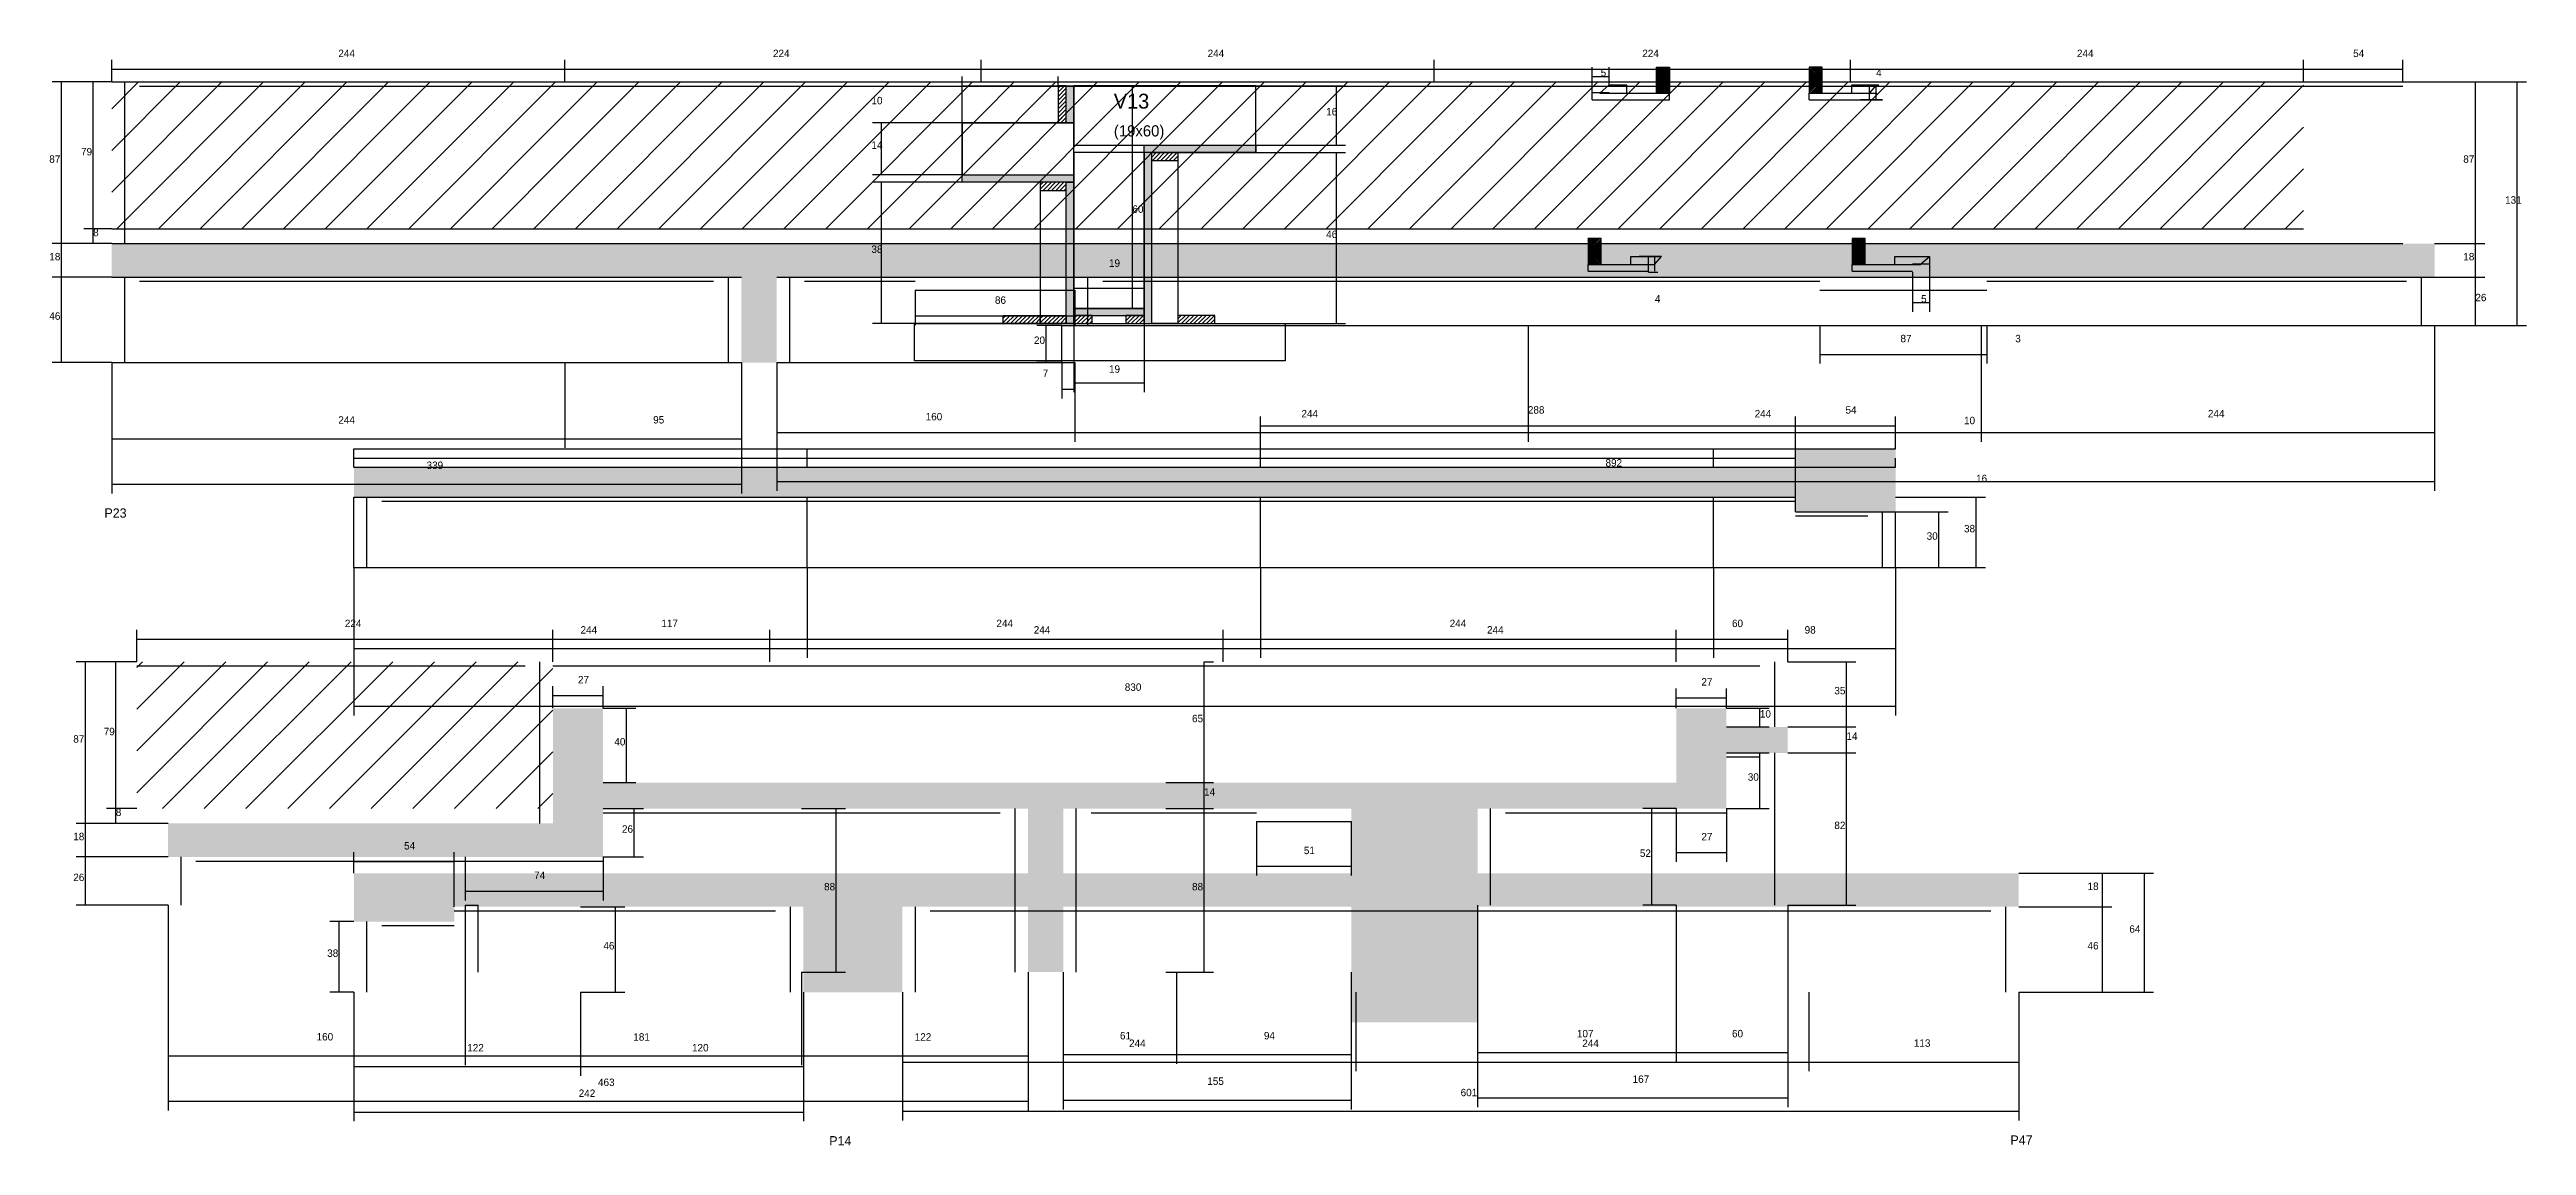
# Model space of a CAD drawing. Header units: metres. Extents: x -65046 to 21926, y -45195 to 1016.
# Drawn here: x 7427 to 8760, y -26953 to -26363 of the extents above; entities that cross this region are included whole.
import ezdxf

# ---------------------------------------------------------------- set-up
doc = ezdxf.new("R2010")
doc.units = ezdxf.units.M
for name, color, linetype in [('CONCRETO', 251, 'Continuous'), ('COTA', 241, 'Continuous'), ('Escoras', 2, 'Continuous'), ('Hachura', 253, 'Continuous'), ('Madeira', 126, 'Continuous'), ('NOMENCLATURA', 7, 'Continuous'), ('Painéis', 200, 'Continuous'), ('SARR_2.2x7', 40, 'Continuous'), ('Texto Seção', 7, 'Continuous')]:
    doc.layers.add(name, color=color, linetype=linetype)

msp = doc.modelspace()

# ---------------------------------------------------------------- texts
at = {"layer": 'COTA'}
for s, p in [('244', (7582.5, -26367.3)), ('224', (7816.5, -26367.3)), ('244', (8050.5, -26367.3)), ('224', (8284.5, -26367.3)), ('244', (8518.5, -26367.3)), ('54', (8667.2, -26367.3)), ('10', (7869.5, -26392.7)), ('16', (8114.3, -26398.7)), ('79', (7444, -26420.2)), ('14', (7869.5, -26416.7)), ('87', (7426.9, -26424.2)), ('87', (8726.5, -26424.2)), ('131', (8749, -26446.2)), ('60', (8010, -26451.1)), ('8', (7450.5, -26463.7)), ('38', (7869.5, -26472.7)), ('46', (8114.3, -26464.7)), ('18', (7426.9, -26476.7)), ('19', (7997.4, -26480.2)), ('18', (8726.5, -26476.7)), ('86', (7936, -26500.1)), ('26', (8733, -26498.7)), ('46', (7426.9, -26508.7)), ('20', (7957, -26521.7)), ('87', (8423.5, -26520.8)), ('3', (8485.3, -26520.8)), ('7', (7961.7, -26539.5)), ('19', (7997.4, -26537.2)), ('244', (7582.5, -26564.6)), ('95', (7752, -26564.5)), ('160', (7898.7, -26562.8)), ('244', (8101, -26561.2)), ('288', (8222.9, -26559.2)), ('244', (8345, -26561.2)), ('54', (8393.9, -26559.2)), ('10', (8457.7, -26564.9)), ('244', (8589, -26561.2)), ('339', (7630, -26589)), ('892', (8264.7, -26587.7)), ('16', (8464.2, -26596.1)), ('30', (8437.6, -26627.1)), ('38', (8457.7, -26623.1)), ('224', (7586, -26674.1)), ('244', (7712.9, -26677.6)), ('117', (7756.4, -26674.1)), ('244', (7936.8, -26674.1)), ('244', (7956.9, -26677.6)), ('244', (8180.8, -26674.1)), ('244', (8200.9, -26677.6)), ('60', (8332.8, -26674.1)), ('98', (8371.9, -26677.6)), ('27', (7711.5, -26704.4)), ('830', (8005.9, -26708.4)), ('27', (8316.3, -26705.6)), ('35', (8387.9, -26710.3)), ('65', (8042.1, -26725.3)), ('10', (8347.8, -26722.8)), ('87', (7439.8, -26736.3)), ('79', (7456.2, -26732.3)), ('40', (7731.1, -26737.8)), ('14', (8394.4, -26734.8)), ('14', (8048.6, -26764.8)), ('30', (8341.3, -26756.8)), ('8', (7462.7, -26775.8)), ('18', (7439.8, -26788.8)), ('26', (7735.2, -26784.8)), ('27', (8316.3, -26788.9)), ('82', (8387.9, -26782.8)), ('54', (7617.9, -26793.8)), ('51', (8102.3, -26796.3)), ('52', (8283.2, -26797.8)), ('26', (7439.8, -26810.8)), ('74', (7687.9, -26809.7)), ('88', (7844, -26815.8)), ('88', (8042.1, -26815.8)), ('18', (8524.2, -26815.6)), ('64', (8546.7, -26838.6)), ('38', (7576.5, -26851.6)), ('46', (7725.2, -26847.6)), ('46', (8524.2, -26847.6)), ('160', (7570.8, -26896.6)), ('181', (7741.3, -26896.7)), ('122', (7892.8, -26896.7)), ('61', (8003.3, -26896)), ('244', (8008.2, -26900.1)), ('94', (8080.8, -26896)), ('107', (8249.3, -26894.9)), ('244', (8252.2, -26900.1)), ('60', (8332.8, -26894.9)), ('113', (8430.7, -26900)), ('122', (7651.9, -26902.5)), ('120', (7772.9, -26902.5)), ('463', (7722.3, -26921.1)), ('155', (8050.3, -26920.5)), ('601', (8186.7, -26926.6)), ('167', (8279.3, -26919.4)), ('242', (7711.9, -26927))]:
    msp.add_text(s, height=4, dxfattribs=at).set_placement(p)
at = {"layer": 'Escoras'}
for s, p in [('5', (8262.1, -26377.7)), ('4', (8410.4, -26377.7)), ('4', (8291.3, -26499.4)), ('5', (8434.6, -26499.4))]:
    msp.add_text(s, height=4, dxfattribs=at).set_placement(p)
at = {"layer": 'NOMENCLATURA'}
for s, p in [('P23', (7456.6, -26615.2)), ('P14', (7846.8, -26953.1)), ('P47', (8482.7, -26952.7))]:
    msp.add_text(s, height=5, dxfattribs=at).set_placement(p)
at = {"layer": 'Texto Seção'}
for s, height, p in [('V13', 8, (8000, -26395)), ('(19x60)', 6, (8000, -26410))]:
    msp.add_text(s, height=height, dxfattribs=at).set_placement(p)

# ---------------------------------------------------------------- hatches: boundary and pattern name
at = {"layer": 'COTA'}
h = msp.add_hatch(dxfattribs=at)
h.set_pattern_fill('AR-CONC', scale=0.03)
h.paths.add_polyline_path([(7460.5, -26467.7), (7460.5, -26485.7), (7799.5, -26485.7), (7799.5, -26531.7), (7818.5, -26531.7), (7818.5, -26485.7), (7979, -26485.7), (8711, -26485.7), (8711, -26467.7), (8694, -26467.7), (7928.5, -26467.7)])
h = msp.add_hatch(dxfattribs=at)
h.set_pattern_fill('AR-CONC', scale=0.03)
h.paths.add_polyline_path([(8420.9, -26612.1), (8420.9, -26578.1), (8366.9, -26578.1), (8366.9, -26588.1), (7590.9, -26588.1), (7590.9, -26604.1), (8366.9, -26604.1), (8366.9, -26612.1)])
h = msp.add_hatch(dxfattribs=at)
h.set_pattern_fill('AR-CONC', scale=0.03)
h.paths.add_polyline_path([(7725, -26771.8), (7953.8, -26771.8), (7953.8, -26859.8), (7972.8, -26859.8), (7972.8, -26771.8), (8127.8, -26771.8), (8127.8, -26859.8), (8127.8, -26886.8), (8195.8, -26886.8), (8195.8, -26823.8), (8195.8, -26771.8), (8302.8, -26771.8), (8329.8, -26771.8), (8329.8, -26741.8), (8362.8, -26741.8), (8362.8, -26727.8), (8329.8, -26727.8), (8329.8, -26717.8), (8302.8, -26717.8), (8302.8, -26757.8), (8058.8, -26757.8), (7725, -26757.8), (7725, -26717.8), (7698, -26717.8), (7698, -26779.8), (7490.8, -26779.8), (7490.8, -26797.8), (7650.8, -26797.8), (7725, -26797.8)])
h = msp.add_hatch(dxfattribs=at)
h.set_pattern_fill('AR-CONC', scale=0.03)
h.paths.add_polyline_path([(7590.9, -26806.6), (7590.9, -26832.6), (7644.9, -26832.6), (7644.9, -26824.6), (7832.9, -26824.6), (7832.9, -26870.6), (7886.2, -26870.6), (7886.2, -26824.6), (8487.2, -26824.6), (8487.2, -26806.6)])
at = {"layer": 'Hachura'}
h = msp.add_hatch(dxfattribs=at)
h.set_pattern_fill('ANSI31', scale=5)
h.paths.add_polyline_path([(7460.5, -26380.7), (7460.5, -26459.7), (7704.5, -26459.7), (7704.5, -26380.7)])
h = msp.add_hatch(dxfattribs=at)
h.set_pattern_fill('ANSI31', scale=5)
h.paths.add_polyline_path([(7928.5, -26459.7), (7928.5, -26380.7), (7704.5, -26380.7), (7704.5, -26459.7)])
h = msp.add_hatch(dxfattribs=at)
h.set_pattern_fill('ANSI31', scale=5)
h.paths.add_polyline_path([(7928.5, -26459.7), (8172.5, -26459.7), (8172.5, -26380.7), (7928.5, -26380.7)])
h = msp.add_hatch(dxfattribs=at)
h.set_pattern_fill('ANSI31', scale=0.5)
h.paths.add_polyline_path([(7974.4, -26382.7), (7970, -26382.7), (7970, -26382.7), (7970, -26402.7), (7970, -26402.7), (7974.4, -26402.7), (7974.4, -26402.7), (7974.4, -26382.7)])
h = msp.add_hatch(color=8, dxfattribs=at)
h.dxf.hatch_style = 1
h.paths.add_polyline_path([(7974.4, -26402.7), (7978.4, -26402.7), (7978.4, -26382.7), (7974.4, -26382.7)])
h = msp.add_hatch(dxfattribs=at)
h.set_pattern_fill('ANSI31', scale=5)
h.paths.add_polyline_path([(8172.5, -26380.7), (8172.5, -26459.7), (8396.5, -26459.7), (8396.5, -26380.7)])
h = msp.add_hatch(dxfattribs=at)
h.set_pattern_fill('ANSI31', scale=5)
h.paths.add_polyline_path([(8396.5, -26380.7), (8396.5, -26459.7), (8640.5, -26459.7), (8640.5, -26380.7)])
h = msp.add_hatch(color=8, dxfattribs=at)
h.dxf.hatch_style = 1
h.paths.add_polyline_path([(8016.4, -26418.7), (8016.4, -26414.7), (8016.4, -26414.7), (8076.4, -26414.7), (8076.4, -26414.7), (8076.4, -26418.7), (8076.4, -26418.7), (8016.4, -26418.7)])
h = msp.add_hatch(color=8, dxfattribs=at)
h.dxf.hatch_style = 1
h.paths.add_polyline_path([(8020.4, -26418.7), (8016.4, -26418.7), (8016.4, -26510.7), (8020.4, -26510.7)])
h = msp.add_hatch(dxfattribs=at)
h.set_pattern_fill('ANSI31', scale=0.5)
h.paths.add_polyline_path([(8034.4, -26418.7), (8034.4, -26423.1), (8034.4, -26423.1), (8020.4, -26423.1), (8020.4, -26423.1), (8020.4, -26418.7), (8020.4, -26418.7), (8034.4, -26418.7)])
h = msp.add_hatch(color=8, dxfattribs=at)
h.dxf.hatch_style = 1
h.paths.add_polyline_path([(7918.4, -26434.7), (7918.4, -26430.7), (7918.4, -26430.7), (7978.4, -26430.7), (7978.4, -26430.7), (7978.4, -26434.7), (7978.4, -26434.7), (7918.4, -26434.7)])
h = msp.add_hatch(dxfattribs=at)
h.set_pattern_fill('ANSI31', scale=0.5)
h.paths.add_polyline_path([(7960.4, -26434.7), (7960.4, -26439.1), (7960.4, -26439.1), (7974.4, -26439.1), (7974.4, -26439.1), (7974.4, -26434.7), (7974.4, -26434.7), (7960.4, -26434.7)])
h = msp.add_hatch(color=8, dxfattribs=at)
h.dxf.hatch_style = 1
h.paths.add_polyline_path([(7978.4, -26434.7), (7974.4, -26434.7), (7974.4, -26510.7), (7978.4, -26510.7)])
h = msp.add_hatch(dxfattribs=at)
h.set_pattern_fill('ANSI31', scale=0.5)
h.paths.add_polyline_path([(7940.4, -26510.7), (7940.4, -26506.3), (7940.4, -26506.3), (7960.4, -26506.3), (7960.4, -26506.3), (7960.4, -26510.7), (7960.4, -26510.7), (7940.4, -26510.7)])
h = msp.add_hatch(dxfattribs=at)
h.set_pattern_fill('ANSI31', scale=0.5)
h.paths.add_polyline_path([(7960.4, -26510.7), (7960.4, -26506.3), (7960.4, -26506.3), (7974.4, -26506.3), (7974.4, -26506.3), (7974.4, -26510.7), (7974.4, -26510.7), (7960.4, -26510.7)])
h = msp.add_hatch(color=8, dxfattribs=at)
h.dxf.hatch_style = 1
h.paths.add_polyline_path([(8016.4, -26506.3), (8016.4, -26502.7), (8016.4, -26502.7), (7978.4, -26502.7), (7978.4, -26502.7), (7978.4, -26506.3), (7978.4, -26506.3), (8016.4, -26506.3)])
h = msp.add_hatch(dxfattribs=at)
h.set_pattern_fill('ANSI31', scale=0.5)
h.paths.add_polyline_path([(7988.4, -26510.7), (7988.4, -26506.3), (7988.4, -26506.3), (7978.4, -26506.3), (7978.4, -26506.3), (7978.4, -26510.7), (7978.4, -26510.7), (7988.4, -26510.7)])
h = msp.add_hatch(dxfattribs=at)
h.set_pattern_fill('ANSI31', scale=0.5)
h.paths.add_polyline_path([(8016.4, -26510.7), (8016.4, -26506.3), (8016.4, -26506.3), (8006.4, -26506.3), (8006.4, -26506.3), (8006.4, -26510.7), (8006.4, -26510.7), (8016.4, -26510.7)])
h = msp.add_hatch(dxfattribs=at)
h.set_pattern_fill('ANSI31', scale=0.5)
h.paths.add_polyline_path([(8054.4, -26510.7), (8054.4, -26506.3), (8054.4, -26506.3), (8034.4, -26506.3), (8034.4, -26506.3), (8034.4, -26510.7), (8034.4, -26510.7), (8054.4, -26510.7)])
h = msp.add_hatch(dxfattribs=at)
h.set_pattern_fill('ANSI31', scale=5)
h.paths.add_polyline_path([(7474, -26692.8), (7474, -26771.8), (7698, -26771.8), (7698, -26692.8)])
at = {"layer": 'Madeira'}
h = msp.add_hatch(dxfattribs=at)
h.set_pattern_fill('ANSI31', scale=0.2)
h.paths.add_polyline_path([(8299.2, -26372.7), (8292.2, -26372.7), (8292.2, -26386.7), (8299.2, -26386.7)])
h = msp.add_hatch(dxfattribs=at)
h.set_pattern_fill('ANSI31', scale=0.2)
h.paths.add_polyline_path([(8374.4, -26386.7), (8381.4, -26386.7), (8381.4, -26372.7), (8374.4, -26372.7)])
h = msp.add_hatch(dxfattribs=at)
h.set_pattern_fill('ANSI31', scale=0.2)
h.paths.add_polyline_path([(8255.3, -26479), (8262.3, -26479), (8262.3, -26465), (8255.3, -26465)])
h = msp.add_hatch(dxfattribs=at)
h.set_pattern_fill('ANSI31', scale=0.2)
h.paths.add_polyline_path([(8397.5, -26479), (8404.5, -26479), (8404.5, -26465), (8397.5, -26465)])

# ---------------------------------------------------------------- linework, layer by layer
at = {"layer": 'CONCRETO'}
for points in [[(8076.4, -26414.7), (8076.4, -26382.7), (8016.4, -26382.7), (7978.4, -26382.7)], [(7918.4, -26430.7), (7918.4, -26402.7), (7978.4, -26402.7)], [(8016.4, -26418.7), (8016.4, -26502.7), (7978.4, -26502.7), (7978.4, -26430.7)]]:
    msp.add_lwpolyline(points, dxfattribs=at)
for points in [[(7978.4, -26414.7), (8076.4, -26414.7), (8076.4, -26382.7), (7978.4, -26382.7)], [(7918.4, -26430.7), (7978.4, -26430.7), (7978.4, -26402.7), (7918.4, -26402.7)], [(7978.4, -26502.7), (8016.4, -26502.7), (8016.4, -26418.7), (7978.4, -26418.7)]]:
    msp.add_lwpolyline(points, close=True, dxfattribs=at)
at = {"layer": 'COTA'}
for p, q in [((7460.5, -26380.7), (7460.5, -26368.8)), ((7460.5, -26373.8), (7704.5, -26373.8)), ((7704.5, -26380.7), (7704.5, -26368.8)), ((7704.5, -26380.7), (7704.5, -26368.8)), ((7704.5, -26373.8), (7928.5, -26373.8)), ((7928.5, -26380.7), (7928.5, -26368.8)), ((7928.5, -26380.7), (7928.5, -26368.8)), ((7928.5, -26373.8), (8172.5, -26373.8)), ((8172.5, -26380.7), (8172.5, -26368.8)), ((8172.5, -26380.7), (8172.5, -26368.8)), ((8172.5, -26373.8), (8396.5, -26373.8)), ((8396.5, -26380.7), (8396.5, -26368.8)), ((8396.5, -26380.7), (8396.5, -26368.8)), ((8396.5, -26373.8), (8640.5, -26373.8)), ((8640.5, -26380.7), (8640.5, -26368.8)), ((8640.5, -26380.7), (8640.5, -26368.8)), ((8640.5, -26373.8), (8694, -26373.8)), ((8694, -26380.7), (8694, -26368.8)), ((7460.5, -26380.7), (7428.4, -26380.7)), ((7433.4, -26467.7), (7433.4, -26380.7)), ((7460.5, -26380.7), (7445.5, -26380.7)), ((7450.5, -26459.7), (7450.5, -26380.7)), ((7918.4, -26402.7), (7918.4, -26377.7)), ((7918.4, -26382.7), (7970, -26382.7)), ((7970, -26382.7), (7970, -26377.7)), ((7978.4, -26382.7), (8015, -26382.7)), ((8010, -26502.7), (8010, -26382.7)), ((8076.4, -26382.7), (8124.8, -26382.7)), ((8119.8, -26414.7), (8119.8, -26382.7)), ((8694, -26380.7), (8760.5, -26380.7)), ((8694, -26380.7), (8738, -26380.7)), ((8733, -26467.7), (8733, -26380.7)), ((8755.5, -26511.7), (8755.5, -26380.7)), ((7918.4, -26402.7), (7870, -26402.7)), ((7875, -26430.7), (7875, -26402.7)), ((8076.4, -26414.7), (8124.8, -26414.7)), ((8034.4, -26418.7), (8124.8, -26418.7)), ((8119.8, -26510.7), (8119.8, -26418.7)), ((7918.4, -26430.7), (7870, -26430.7)), ((7918.4, -26434.7), (7870, -26434.7)), ((7875, -26510.7), (7875, -26434.7)), ((7460.5, -26467.7), (7428.4, -26467.7)), ((7460.5, -26467.7), (7428.4, -26467.7)), ((7433.4, -26485.7), (7433.4, -26467.7)), ((7460.5, -26459.7), (7445.5, -26459.7)), ((7460.5, -26459.7), (7445.5, -26459.7)), ((7460.5, -26467.7), (7445.5, -26467.7)), ((7450.5, -26467.7), (7450.5, -26459.7)), ((8711, -26467.7), (8738, -26467.7)), ((8711, -26467.7), (8738, -26467.7)), ((8733, -26485.7), (8733, -26467.7)), ((7460.5, -26485.7), (7428.4, -26485.7)), ((7460.5, -26485.7), (7428.4, -26485.7)), ((7433.4, -26531.7), (7433.4, -26485.7)), ((7893, -26492.7), (7893, -26511.6)), ((7978.4, -26502.7), (7978.4, -26486.7)), ((7978.4, -26491.7), (8016.4, -26491.7)), ((7979, -26492.7), (7979, -26511.6)), ((8016.4, -26502.7), (8016.4, -26486.7)), ((8711, -26485.7), (8738, -26485.7)), ((8711, -26485.7), (8738, -26485.7)), ((8733, -26511.7), (8733, -26485.7)), ((7893, -26506.6), (7979, -26506.6)), ((7978.1, -26502.7), (8015, -26502.7)), ((7940.4, -26510.7), (7870, -26510.7)), ((7972, -26511.7), (7958.5, -26511.7)), ((7963.5, -26531.7), (7963.5, -26511.7)), ((7978.4, -26510.7), (7978.4, -26547.7)), ((8016.4, -26510.7), (8016.4, -26547.7)), ((8054.4, -26510.7), (8124.8, -26510.7)), ((8223, -26511.7), (8223, -26574.3)), ((8223, -26511.7), (8223, -26574.3)), ((8380, -26511.7), (8380, -26532.3)), ((8467, -26511.7), (8467, -26574.3)), ((8467, -26511.7), (8467, -26574.3)), ((8467, -26511.7), (8467, -26532.3)), ((8467, -26511.7), (8467, -26532.3)), ((8470, -26511.7), (8470, -26532.3)), ((8711, -26511.7), (8738, -26511.7)), ((8711, -26511.7), (8760.5, -26511.7)), ((8711, -26511.7), (8711, -26600.8)), ((8711, -26514), (8711, -26574.3)), ((7460.5, -26531.7), (7428.4, -26531.7)), ((7460.5, -26531.7), (7460.5, -26577.7)), ((7460.5, -26531.7), (7460.5, -26602.2)), ((7704.5, -26531.7), (7704.5, -26577.7)), ((7704.5, -26531.7), (7704.5, -26577.7)), ((7799.5, -26531.7), (7799.5, -26577.7)), ((7799.5, -26531.7), (7799.5, -26602.2)), ((7818.5, -26531.7), (7818.5, -26600.8)), ((7818.5, -26531.7), (7818.5, -26574.3)), ((7972, -26531.7), (7958.5, -26531.7)), ((7972, -26531.7), (7972, -26551)), ((7979, -26531.7), (7979, -26574.3)), ((7979, -26531.7), (7979, -26574.3)), ((7979, -26531.7), (7979, -26551)), ((8380, -26527.3), (8467, -26527.3)), ((8467, -26527.3), (8470, -26527.3)), ((7972, -26546), (7979, -26546)), ((7978.4, -26542.7), (8016.4, -26542.7)), ((8078.9, -26578.1), (8078.9, -26560.7)), ((8366.9, -26578.1), (8366.9, -26560.7)), ((8366.9, -26578.1), (8366.9, -26560.7)), ((8420.9, -26578.1), (8420.9, -26560.7)), ((7460.5, -26572.7), (7704.5, -26572.7)), ((7704.5, -26572.7), (7799.5, -26572.7)), ((7818.5, -26569.3), (7979, -26569.3)), ((7979, -26569.3), (8223, -26569.3)), ((8078.9, -26565.7), (8366.9, -26565.7)), ((8223, -26569.3), (8467, -26569.3)), ((8366.9, -26565.7), (8420.9, -26565.7)), ((8366.9, -26588.1), (8366.9, -26573.1)), ((8420.9, -26578.1), (8420.9, -26573.1)), ((8467, -26569.3), (8711, -26569.3)), ((8366.9, -26578.1), (8420.9, -26578.1)), ((8366.9, -26604.1), (8366.9, -26583.1)), ((8366.9, -26588.1), (8420.9, -26588.1)), ((8420.9, -26588.1), (8420.9, -26583.1)), ((7460.5, -26597.2), (7799.5, -26597.2)), ((7818.5, -26595.8), (8711, -26595.8)), ((8420.9, -26604.1), (8469.2, -26604.1)), ((8420.9, -26612.1), (8449.1, -26612.1)), ((8444.1, -26642.1), (8444.1, -26612.1)), ((8464.2, -26642.1), (8464.2, -26604.1)), ((7590.9, -26642.1), (7590.9, -26690.7)), ((7590.9, -26642.1), (7590.9, -26721.6)), ((7834.9, -26642.1), (7834.9, -26690.7)), ((7834.9, -26642.1), (7834.9, -26690.7)), ((8078.9, -26642.1), (8078.9, -26690.7)), ((8078.9, -26642.1), (8078.9, -26690.7)), ((8322.9, -26642.1), (8322.9, -26690.7)), ((8322.9, -26642.1), (8322.9, -26690.7)), ((8420.9, -26642.1), (8469.2, -26642.1)), ((8420.9, -26642.1), (8420.9, -26721.6)), ((8420.9, -26642.1), (8449.1, -26642.1)), ((8420.9, -26654.3), (8420.9, -26690.7)), ((7474, -26692.8), (7474, -26675.6)), ((7474, -26680.6), (7698, -26680.6)), ((7698, -26692.8), (7698, -26675.6)), ((7698, -26692.8), (7698, -26675.6)), ((7698, -26680.6), (7814.8, -26680.6)), ((7814.8, -26692.8), (7814.8, -26675.6)), ((7814.8, -26692.8), (7814.8, -26675.6)), ((7814.8, -26680.6), (8058.8, -26680.6)), ((8058.8, -26692.8), (8058.8, -26675.6)), ((8058.8, -26692.8), (8058.8, -26675.6)), ((8058.8, -26680.6), (8302.8, -26680.6)), ((8302.8, -26692.8), (8302.8, -26675.6)), ((8302.8, -26692.8), (8302.8, -26675.6)), ((8302.8, -26680.6), (8362.8, -26680.6)), ((8362.8, -26692.8), (8362.8, -26675.6)), ((7474, -26692.8), (7441.3, -26692.8)), ((7446.3, -26779.8), (7446.3, -26692.8)), ((7474, -26692.8), (7457.7, -26692.8)), ((7462.7, -26771.8), (7462.7, -26692.8)), ((7590.9, -26685.7), (7834.9, -26685.7)), ((7834.9, -26685.7), (8078.9, -26685.7)), ((8048.6, -26757.8), (8048.6, -26692.8)), ((8048.6, -26692.8), (8053.6, -26692.8)), ((8078.9, -26685.7), (8322.9, -26685.7)), ((8322.9, -26685.7), (8420.9, -26685.7)), ((8362.8, -26692.8), (8399.4, -26692.8)), ((8394.4, -26727.8), (8394.4, -26692.8)), ((7698, -26717.8), (7698, -26705.9)), ((7725, -26717.8), (7725, -26705.9)), ((8302.8, -26717.8), (8302.8, -26707.1)), ((8329.8, -26717.8), (8329.8, -26707.1)), ((7590.9, -26716.6), (8420.9, -26716.6)), ((7698, -26710.9), (7725, -26710.9)), ((7725, -26717.8), (7742.6, -26717.8)), ((7737.6, -26757.8), (7737.6, -26717.8)), ((8302.8, -26712.1), (8329.8, -26712.1)), ((8329.8, -26717.8), (8352.8, -26717.8)), ((8347.8, -26727.8), (8347.8, -26717.8)), ((8329.8, -26727.8), (8352.8, -26727.8)), ((8362.8, -26727.8), (8399.4, -26727.8)), ((8362.8, -26727.8), (8399.4, -26727.8)), ((8394.4, -26741.8), (8394.4, -26727.8)), ((8329.8, -26741.8), (8352.8, -26741.8)), ((8347.8, -26771.8), (8347.8, -26741.8)), ((8362.8, -26741.8), (8399.4, -26741.8)), ((8362.8, -26741.8), (8399.4, -26741.8)), ((8394.4, -26823.8), (8394.4, -26741.8)), ((7725, -26757.8), (7742.6, -26757.8)), ((8028, -26757.8), (8053.6, -26757.8)), ((8028, -26757.8), (8053.6, -26757.8)), ((8048.6, -26771.8), (8048.6, -26757.8)), ((7474, -26771.8), (7457.7, -26771.8)), ((7474, -26771.8), (7457.7, -26771.8)), ((7462.7, -26779.8), (7462.7, -26771.8)), ((7725, -26771.8), (7746.7, -26771.8)), ((7741.7, -26797.8), (7741.7, -26771.8)), ((7831.8, -26771.8), (7855.5, -26771.8)), ((7850.5, -26859.8), (7850.5, -26771.8)), ((8028, -26771.8), (8053.6, -26771.8)), ((8028, -26771.8), (8053.6, -26771.8)), ((8048.6, -26859.8), (8048.6, -26771.8)), ((8302.8, -26771.8), (8284.7, -26771.8)), ((8289.7, -26823.8), (8289.7, -26771.8)), ((8302.8, -26771.8), (8302.8, -26800.4)), ((8329.8, -26771.8), (8329.8, -26800.4)), ((8329.8, -26771.8), (8352.8, -26771.8)), ((7460.5, -26779.8), (7441.3, -26779.8)), ((7490.8, -26779.8), (7441.3, -26779.8)), ((7446.3, -26797.8), (7446.3, -26779.8)), ((7474, -26779.8), (7457.7, -26779.8)), ((8076.8, -26778.8), (8076.8, -26807.8)), ((8127.8, -26778.8), (8127.8, -26807.8)), ((7490.8, -26797.8), (7441.3, -26797.8)), ((7490.8, -26797.8), (7441.3, -26797.8)), ((7446.3, -26823.8), (7446.3, -26797.8)), ((7590.9, -26806.6), (7590.9, -26795.3)), ((7590.9, -26800.3), (7644.9, -26800.3)), ((7644.9, -26824.6), (7644.9, -26795.3)), ((7650.8, -26797.8), (7650.8, -26821.2)), ((7725, -26797.8), (7746.7, -26797.8)), ((7725, -26797.8), (7725, -26821.2)), ((8076.8, -26802.8), (8127.8, -26802.8)), ((8302.8, -26795.4), (8329.8, -26795.4)), ((7650.8, -26816.2), (7725, -26816.2)), ((8487.2, -26806.6), (8537.3, -26806.6)), ((8487.2, -26806.6), (8559.8, -26806.6)), ((8532.3, -26824.6), (8532.3, -26806.6)), ((8554.8, -26870.6), (8554.8, -26806.6)), ((7490.8, -26823.8), (7441.3, -26823.8)), ((7490.8, -26823.8), (7490.8, -26909.8)), ((7490.8, -26823.8), (7490.8, -26934.3)), ((7650.8, -26823.8), (7650.8, -26909.8)), ((7712.9, -26824.6), (7736.7, -26824.6)), ((7731.7, -26870.6), (7731.7, -26824.6)), ((8195.8, -26823.8), (8195.8, -26908)), ((8195.8, -26823.8), (8195.8, -26932.5)), ((8302.8, -26823.8), (8284.7, -26823.8)), ((8302.8, -26823.8), (8302.8, -26908)), ((8302.8, -26823.8), (8302.8, -26908)), ((8362.8, -26823.8), (8362.8, -26908)), ((8362.8, -26823.8), (8362.8, -26932.5)), ((8362.8, -26823.8), (8399.4, -26823.8)), ((8487.2, -26824.6), (8537.3, -26824.6)), ((8487.2, -26824.6), (8537.3, -26824.6)), ((8532.3, -26870.6), (8532.3, -26824.6)), ((7590.9, -26832.6), (7578, -26832.6)), ((7583, -26870.6), (7583, -26832.6)), ((7650.8, -26859.8), (7650.8, -26909.8)), ((7831.8, -26859.8), (7831.8, -26909.8)), ((7831.8, -26859.8), (7831.8, -26909.8)), ((7831.8, -26859.8), (7855.5, -26859.8)), ((7953.8, -26859.8), (7953.8, -26909.8)), ((7953.8, -26859.8), (7953.8, -26934.3)), ((7972.8, -26859.8), (7972.8, -26909.1)), ((7972.8, -26859.8), (7972.8, -26933.7)), ((8028, -26859.8), (8053.6, -26859.8)), ((8033.8, -26859.8), (8033.8, -26909.1)), ((8033.8, -26859.8), (8033.8, -26909.1)), ((8127.8, -26859.8), (8127.8, -26909.1)), ((8127.8, -26859.8), (8127.8, -26933.7)), ((7590.9, -26870.6), (7578, -26870.6)), ((7590.9, -26870.6), (7590.9, -26915.6)), ((7590.9, -26870.6), (7590.9, -26940.1)), ((7712.9, -26870.6), (7712.9, -26915.6)), ((7712.9, -26870.6), (7712.9, -26915.6)), ((7712.9, -26870.6), (7736.7, -26870.6)), ((7832.9, -26870.6), (7832.9, -26915.6)), ((7832.9, -26870.6), (7832.9, -26940.1)), ((7886.2, -26870.6), (7886.2, -26913.2)), ((7886.2, -26870.6), (7886.2, -26939.7)), ((8130.2, -26870.6), (8130.2, -26913.2)), ((8130.2, -26870.6), (8130.2, -26913.2)), ((8374.2, -26870.6), (8374.2, -26913.2)), ((8374.2, -26870.6), (8374.2, -26913.2)), ((8487.2, -26870.6), (8537.3, -26870.6)), ((8487.2, -26870.6), (8559.8, -26870.6)), ((8487.2, -26870.6), (8487.2, -26939.7)), ((8487.2, -26882.9), (8487.2, -26913.2)), ((7490.8, -26904.8), (7650.8, -26904.8)), ((7650.8, -26904.8), (7831.8, -26904.8)), ((7831.8, -26904.8), (7953.8, -26904.8)), ((7886.2, -26908.2), (8130.2, -26908.2)), ((7972.8, -26904.1), (8033.8, -26904.1)), ((8033.8, -26904.1), (8127.8, -26904.1)), ((8130.2, -26908.2), (8374.2, -26908.2)), ((8195.8, -26903), (8302.8, -26903)), ((8302.8, -26903), (8362.8, -26903)), ((8374.2, -26908.2), (8487.2, -26908.2)), ((7590.9, -26910.6), (7712.9, -26910.6)), ((7712.9, -26910.6), (7832.9, -26910.6)), ((7490.8, -26929.3), (7953.8, -26929.3)), ((7590.9, -26935.1), (7832.9, -26935.1)), ((7886.2, -26934.7), (8487.2, -26934.7)), ((7972.8, -26928.7), (8127.8, -26928.7)), ((8195.8, -26927.5), (8362.8, -26927.5))]:
    msp.add_line(p, q, dxfattribs=at)
at = {"layer": 'Escoras'}
for p, q in [((8257.5, -26390.3), (8257.5, -26372.7)), ((8266.7, -26382.3), (8266.7, -26372.7)), ((8257.5, -26377.7), (8266.7, -26377.7)), ((8406.9, -26390.3), (8406.9, -26382.3)), ((8406.9, -26382.3), (8411.9, -26382.3)), ((8413.9, -26390.3), (8401.9, -26390.3)), ((8294.8, -26474.6), (8282.8, -26474.6)), ((8287.8, -26483), (8287.8, -26474.6)), ((8439.2, -26474.6), (8439.2, -26504.4)), ((8287.8, -26483), (8292.8, -26483)), ((8430, -26483), (8430, -26504.4)), ((8430, -26499.4), (8439.2, -26499.4))]:
    msp.add_line(p, q, dxfattribs=at)
at = {"layer": 'Madeira'}
for points in [[(8299.2, -26386.7), (8292.2, -26386.7), (8292.2, -26372.7), (8299.2, -26372.7)], [(8374.4, -26386.7), (8381.4, -26386.7), (8381.4, -26372.7), (8374.4, -26372.7)], [(7974.4, -26382.7), (7970, -26382.7), (7970, -26402.7), (7974.4, -26402.7)], [(8034.4, -26418.7), (8034.4, -26423.1), (8020.4, -26423.1), (8020.4, -26418.7)], [(8034.4, -26510.7), (8020.4, -26510.7), (8020.4, -26418.7), (8034.4, -26418.7)], [(7960.4, -26434.7), (7960.4, -26439.1), (7974.4, -26439.1), (7974.4, -26434.7)], [(7960.4, -26510.7), (7974.4, -26510.7), (7974.4, -26434.7), (7960.4, -26434.7)], [(8255.3, -26479), (8262.3, -26479), (8262.3, -26465), (8255.3, -26465)], [(8397.5, -26479), (8404.5, -26479), (8404.5, -26465), (8397.5, -26465)], [(7940.4, -26510.7), (7940.4, -26506.3), (7960.4, -26506.3), (7960.4, -26510.7)], [(7960.4, -26510.7), (7960.4, -26506.3), (7974.4, -26506.3), (7974.4, -26510.7)], [(7988.4, -26510.7), (7988.4, -26506.3), (7978.4, -26506.3), (7978.4, -26510.7)], [(8016.4, -26510.7), (8016.4, -26506.3), (8006.4, -26506.3), (8006.4, -26510.7)], [(8054.4, -26510.7), (8054.4, -26506.3), (8034.4, -26506.3), (8034.4, -26510.7)], [(8092.3, -26530.7), (7892.7, -26530.7), (7892.7, -26510.7), (8092.3, -26510.7)]]:
    msp.add_lwpolyline(points, close=True, dxfattribs=at)
at = {"layer": 'Painéis'}
for p, q in [((7460.5, -26380.7), (7928.5, -26380.7)), ((7928.5, -26380.7), (8694, -26380.7)), ((7978.4, -26402.7), (7978.4, -26382.7)), ((8257.5, -26386.3), (8266.7, -26386.3)), ((8261.6, -26386.7), (8299.2, -26386.7)), ((8299.2, -26390.3), (8299.2, -26386.7)), ((8374.4, -26386.7), (8410.8, -26386.7)), ((8374.4, -26390.3), (8374.4, -26386.7)), ((8410.4, -26390.3), (8410.4, -26382.3)), ((8257.5, -26390.3), (8299.2, -26390.3)), ((8374.4, -26390.3), (8413.9, -26390.3)), ((8016.4, -26414.7), (8076.4, -26414.7)), ((8016.4, -26418.7), (8016.4, -26414.7)), ((8076.4, -26418.7), (8076.4, -26414.7)), ((8016.4, -26510.7), (8016.4, -26418.7)), ((7918.4, -26430.7), (7978.4, -26430.7)), ((7918.4, -26434.7), (7918.4, -26430.7)), ((7978.4, -26434.7), (7978.4, -26430.7)), ((7978.4, -26510.7), (7978.4, -26434.7)), ((7460.5, -26459.7), (8640.5, -26459.7)), ((7460.5, -26467.7), (7928.5, -26467.7)), ((7928.5, -26467.7), (8694, -26467.7)), ((8255.3, -26479), (8291, -26479)), ((8255.3, -26482.6), (8255.3, -26479)), ((8255.3, -26482.6), (8287.8, -26482.6)), ((8291.3, -26482.6), (8291.3, -26474.6)), ((8397.5, -26479), (8434.1, -26479)), ((8397.5, -26482.6), (8397.5, -26479)), ((8397.5, -26482.6), (8430, -26482.6)), ((8430, -26478.6), (8439.2, -26478.6)), ((7460.5, -26485.7), (7799.5, -26485.7)), ((7818.5, -26485.7), (7979, -26485.7)), ((7979, -26485.7), (8711, -26485.7)), ((7978.4, -26502.7), (8016.4, -26502.7)), ((7978.4, -26506.3), (7978.4, -26502.7)), ((8016.4, -26506.3), (8016.4, -26502.7)), ((7979, -26511.7), (8711, -26511.7)), ((7460.5, -26531.7), (7799.5, -26531.7)), ((7818.5, -26531.7), (7979, -26531.7)), ((7590.9, -26578.1), (8366.9, -26578.1)), ((7590.9, -26588.1), (7590.9, -26578.1)), ((7590.9, -26588.1), (8366.9, -26588.1)), ((7834.9, -26588.1), (7834.9, -26578.1)), ((8078.9, -26588.1), (8078.9, -26578.1)), ((8322.9, -26588.1), (8322.9, -26578.1)), ((8366.9, -26588.1), (8366.9, -26578.1)), ((7590.9, -26604.1), (8366.9, -26604.1)), ((7590.9, -26642.1), (7590.9, -26604.1)), ((7834.9, -26642.1), (7834.9, -26604.1)), ((8078.9, -26642.1), (8078.9, -26604.1)), ((8322.9, -26642.1), (8322.9, -26604.1)), ((8366.9, -26612.1), (8366.9, -26604.1)), ((8366.9, -26612.1), (8420.9, -26612.1)), ((8420.9, -26642.1), (8420.9, -26612.1)), ((7590.9, -26642.1), (8420.9, -26642.1))]:
    msp.add_line(p, q, dxfattribs=at)
for points in [[(7974.4, -26382.7), (7978.4, -26382.7), (7978.4, -26402.7), (7974.4, -26402.7)], [(8016.4, -26418.7), (8016.4, -26414.7), (8076.4, -26414.7), (8076.4, -26418.7)], [(8020.4, -26418.7), (8016.4, -26418.7), (8016.4, -26510.7), (8020.4, -26510.7)], [(7918.4, -26434.7), (7918.4, -26430.7), (7978.4, -26430.7), (7978.4, -26434.7)], [(7974.4, -26434.7), (7978.4, -26434.7), (7978.4, -26510.7), (7974.4, -26510.7)], [(8016.4, -26506.3), (8016.4, -26502.7), (7978.4, -26502.7), (7978.4, -26506.3)]]:
    msp.add_lwpolyline(points, close=True, dxfattribs=at)
at = {"layer": 'SARR_2.2x7'}
for p, q in [((7467.5, -26467.7), (7467.5, -26380.7)), ((7475.5, -26382.9), (7704.5, -26382.9)), ((7704.5, -26382.9), (7928.5, -26382.9)), ((7928.5, -26382.9), (8172.5, -26382.9)), ((8172.5, -26382.9), (8396.5, -26382.9)), ((8261.6, -26386.7), (8266.7, -26382.3)), ((8266.7, -26382.3), (8276.2, -26382.3)), ((8276.2, -26386.7), (8276.2, -26382.3)), ((8396.5, -26382.9), (8640.5, -26382.9)), ((8397.3, -26386.7), (8397.3, -26382.3)), ((8397.3, -26382.3), (8406.9, -26382.3)), ((8406.9, -26386.7), (8410.8, -26382.3)), ((8640.5, -26382.9), (8694, -26382.9)), ((8278.3, -26479), (8278.3, -26474.6)), ((8278.3, -26474.6), (8294.8, -26474.6)), ((8291, -26479), (8294.8, -26474.6)), ((8420.4, -26479), (8420.4, -26474.6)), ((8420.4, -26474.6), (8439.2, -26474.6)), ((8434.1, -26479), (8439.2, -26474.6)), ((7467.5, -26531.7), (7467.5, -26485.7)), ((7475.5, -26487.9), (7704.5, -26487.9)), ((7704.5, -26487.9), (7784.5, -26487.9)), ((7792.5, -26531.7), (7792.5, -26485.7)), ((7825.5, -26531.7), (7825.5, -26485.7)), ((7833.5, -26487.9), (7893, -26487.9)), ((7893, -26492.7), (7979, -26492.7)), ((7986, -26511.7), (7986, -26485.7)), ((7994, -26487.9), (8223, -26487.9)), ((8223, -26487.9), (8380, -26487.9)), ((8380, -26492.7), (8467, -26492.7)), ((8467, -26492.7), (8470, -26492.7)), ((8470, -26487.9), (8696, -26487.9)), ((8704, -26511.7), (8704, -26485.7)), ((7972, -26531.7), (7972, -26511.7)), ((7972, -26511.7), (7979, -26511.7)), ((7590.9, -26583.1), (7834.9, -26583.1)), ((7834.9, -26583.1), (8078.9, -26583.1)), ((8078.9, -26583.1), (8322.9, -26583.1)), ((8322.9, -26583.1), (8366.9, -26583.1)), ((7597.9, -26642.1), (7597.9, -26604.1)), ((7605.9, -26606.3), (7834.9, -26606.3)), ((7834.9, -26606.3), (8078.9, -26606.3)), ((8078.9, -26606.3), (8322.9, -26606.3)), ((8322.9, -26606.3), (8366.9, -26606.3)), ((8366.9, -26614.3), (8405.9, -26614.3)), ((8413.9, -26642.1), (8413.9, -26612.1)), ((7474, -26695), (7683, -26695)), ((7691, -26779.8), (7691, -26692.8)), ((7698, -26695), (7814.8, -26695)), ((7814.8, -26695), (8058.8, -26695)), ((8058.8, -26695), (8302.8, -26695)), ((8302.8, -26695), (8347.8, -26695)), ((8355.8, -26727.8), (8355.8, -26692.8)), ((8329.8, -26744), (8347.8, -26744)), ((8355.8, -26823.8), (8355.8, -26741.8)), ((7725, -26774), (7831.8, -26774)), ((7831.8, -26774), (7938.8, -26774)), ((7946.8, -26859.8), (7946.8, -26771.8)), ((7979.8, -26859.8), (7979.8, -26771.8)), ((7987.8, -26774), (8033.8, -26774)), ((8033.8, -26774), (8076.8, -26774)), ((8202.8, -26823.8), (8202.8, -26771.8)), ((8210.8, -26774), (8302.8, -26774)), ((8302.8, -26774), (8329.8, -26774)), ((8076.8, -26778.8), (8127.8, -26778.8)), ((7497.8, -26823.8), (7497.8, -26797.8)), ((7505.8, -26800), (7650.8, -26800)), ((7650.8, -26800), (7725, -26800)), ((7644.9, -26826.8), (7712.9, -26826.8)), ((7650.8, -26823.8), (7657.8, -26823.8)), ((7657.8, -26859.8), (7657.8, -26823.8)), ((7712.9, -26826.8), (7817.9, -26826.8)), ((7825.9, -26870.6), (7825.9, -26824.6)), ((7893.2, -26870.6), (7893.2, -26824.6)), ((7901.2, -26826.8), (8130.2, -26826.8)), ((8130.2, -26826.8), (8374.2, -26826.8)), ((8374.2, -26826.8), (8472.2, -26826.8)), ((8480.2, -26870.6), (8480.2, -26824.6)), ((7597.9, -26870.6), (7597.9, -26832.6)), ((7605.9, -26834.8), (7644.9, -26834.8))]:
    msp.add_line(p, q, dxfattribs=at)

msp.set_redraw_order([(e.dxf.handle, doc.entitydb.next_handle()) for e in msp.query("TEXT MTEXT ATTDEF DIMENSION ARC_DIMENSION")])  # texts and dimensions are drawn at this point

doc.saveas('drawing.dxf')
